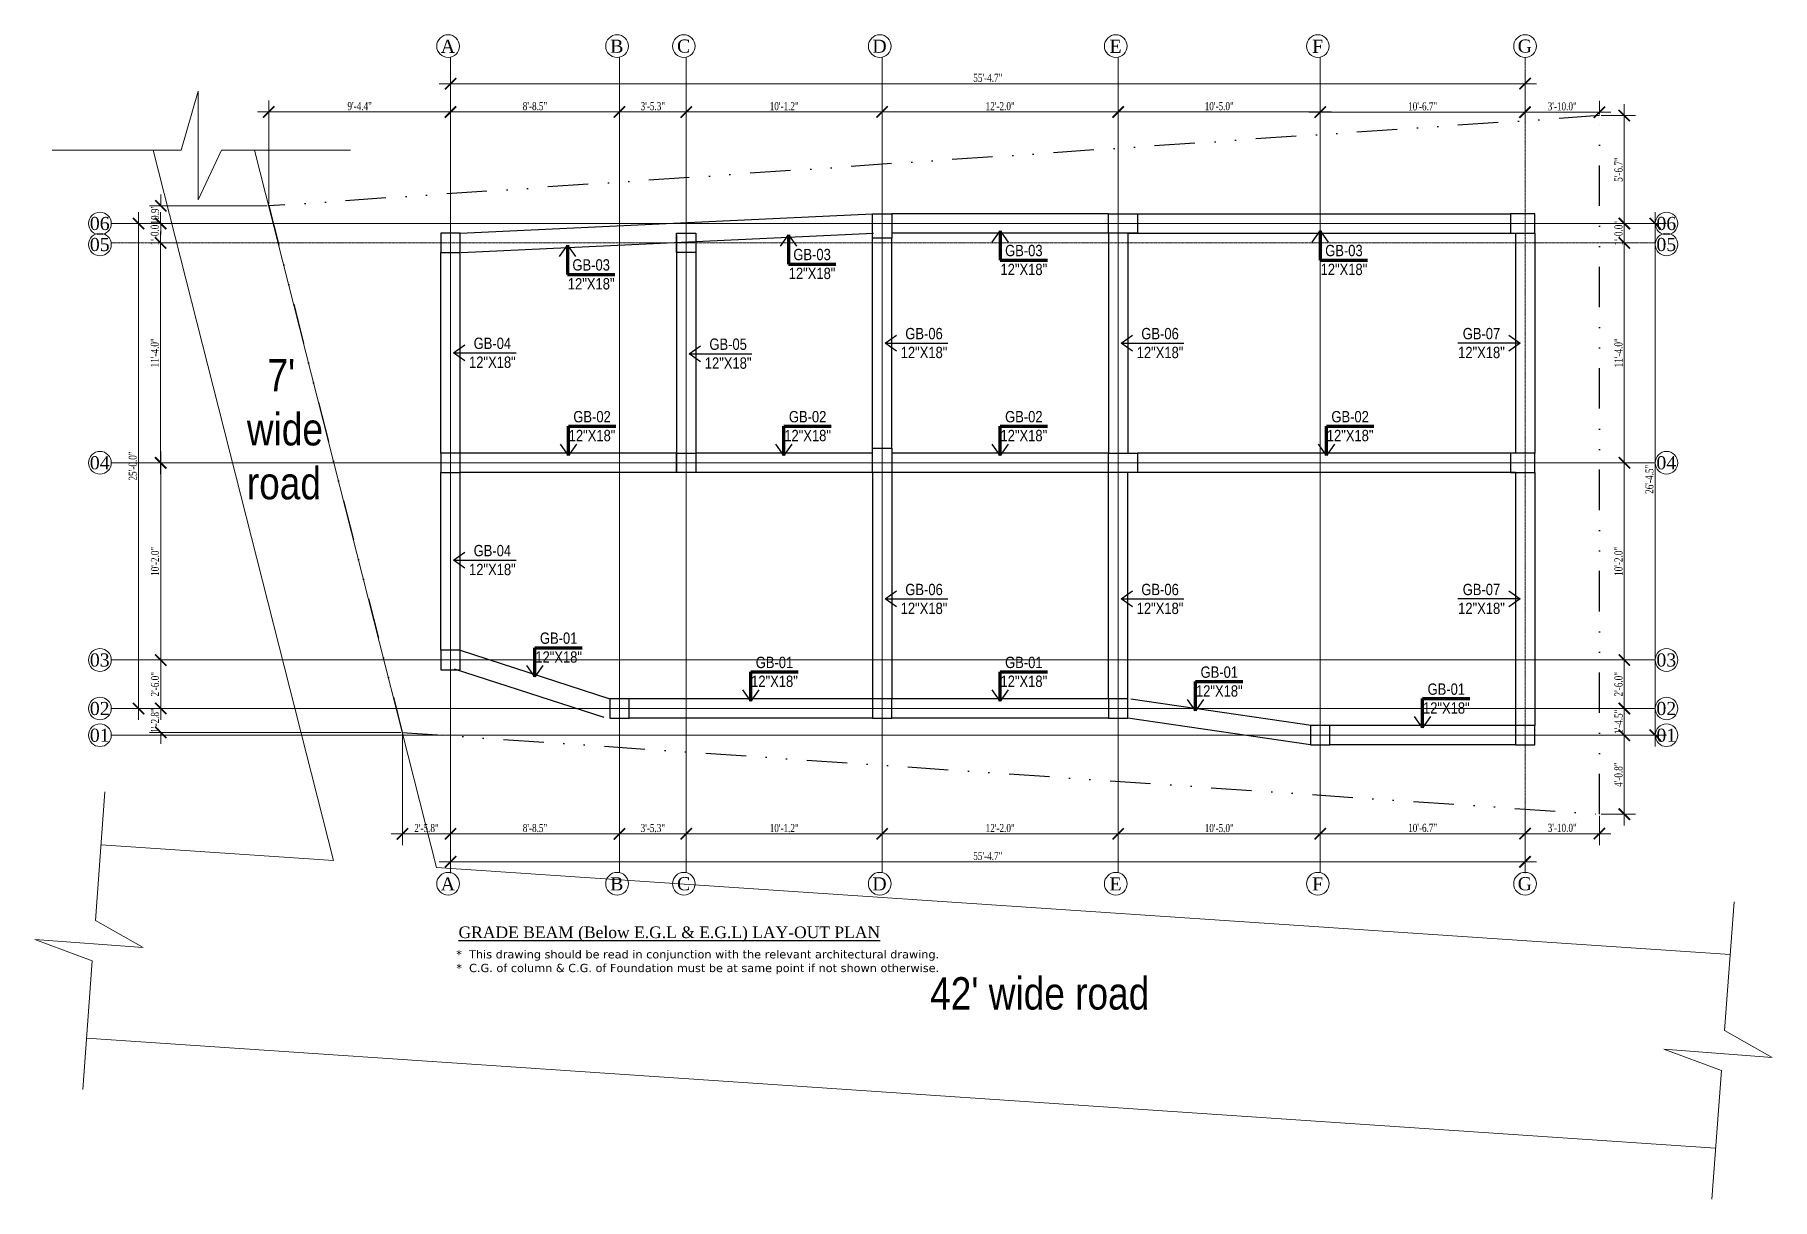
# Model space of a CAD drawing. Header units: inches. Extents: x -79350 to 491628, y -93215 to 155882.
# Drawn here: x 18772 to 19847, y -5206 to -4486 of the extents above; entities that cross this region are included whole.
import ezdxf

# ---------------------------------------------------------------- set-up
doc = ezdxf.new("R2010")
doc.units = ezdxf.units.IN
doc.header["$MEASUREMENT"] = 0
doc.linetypes.add('CENTER2', pattern=[1.125, 0.75, -0.125, 0.125, -0.125])
doc.linetypes.add('DIVIDE2', pattern=[0.625, 0.25, -0.125, 0, -0.125, 0, -0.125])
doc.layers.get('0').update_dxf_attribs({"lineweight": 30})
for name, color, linetype, lineweight in [('Border line', 6, 'Continuous', 25), ('Column', 1, 'Continuous', 30), ('Dim', 7, 'Continuous', 9), ('Grid Line', 243, 'CENTER2', 9), ('LINE', 7, 'Continuous', 20), ('road', 6, 'Continuous', 15), ('TEXT', 250, 'Continuous', 0), ('Text_GB.Layout', 8, 'Continuous', 9)]:
    doc.layers.add(name, color=color, linetype=linetype, lineweight=lineweight)
doc.layers.add('GRID DIM', color=7, linetype='Continuous')
doc.layers.add('Property Line', color=1, linetype='DIVIDE2', lineweight=30, true_color=0xff0000)
doc.styles.add('ARIAL', font='ARIALN.TTF')
doc.styles.add('ARN', font='ARIALN.TTF')
doc.styles.add('ISOPC3', font='romantic.ttf')
doc.styles.get("Standard").update_dxf_attribs({"font": 'times.ttf', "height": 12})
doc.styles.add('Text', font='times.ttf', dxfattribs={"width": 0.75, "height": 5})
doc.dimstyles.new('Grid Dimension', dxfattribs={"dimscale": 0, "dimtxt": 5, "dimasz": 7, "dimexe": 7, "dimexo": 1, "dimgap": 1, "dimtad": 1, "dimdec": 0, "dimlfac": -1, "dimzin": 3, "dimdsep": 46, "dimlunit": 3, "dimtxsty": 'Text', "dimblk": 'ARCHTICK', "dimcen": 0.9000000000000044, "dimdle": 7, "dimclrt": 5, "dimadec": 0, "dimazin": 0, "dimtfac": 0.75, "dimtdec": 0, "dimtix": 1, "dimtofl": 0, "dimtmove": 0, "dimatfit": 0, "dimldrblk": 'ARCHTICK', "dimfxl": 1, "dimtolj": 1, "dimtzin": 0, "dimlwd": -1, "dimlwe": -1, "dimarcsym": 0})
doc.dimstyles.get("Standard").update_dxf_attribs({"dimtxt": 0.1805, "dimasz": 0.18, "dimexe": 0.18, "dimexo": 0.0625, "dimgap": 0.09, "dimtad": 0, "dimdec": 0, "dimzin": 0, "dimdsep": 46, "dimlunit": 3, "dimtxsty": 'Standard', "dimblk": 'OPEN90', "dimcen": 0.09, "dimadec": 0, "dimazin": 0, "dimtfac": 1, "dimtdec": 0, "dimtofl": 0, "dimtmove": 0, "dimatfit": 3, "dimldrblk": 'OPEN90', "dimfxl": 1, "dimtolj": 1, "dimtzin": 0, "dimarcsym": 0})

msp = doc.modelspace()

# ---------------------------------------------------------------- texts
at = {"layer": 'GRID DIM', "color": 18, "ltscale": 0.2, "true_color": 0x000000, "insert": (19034.31386724254, -5037.309556533583), "char_height": 7.170079150079999, "width": 287.9622343342041, "attachment_point": 1, "style": 'ISOPC3'}
msp.add_mtext('{\\LGRADE BEAM (Below E.G.L & E.G.L) LAY-OUT PLAN}', dxfattribs=at)
at = {"layer": 'LINE', "linetype": 'Continuous', "ltscale": 100, "char_height": 20, "attachment_point": 1, "style": 'ARIAL'}
for s, width, insert in [("  7' \\Pwide \\Proad", 47.47461486398242, (18903.3900818734, -4686.435493797995)), ("42' wide road", 252.5, (19326.05017034826, -5068.679314495064))]:
    msp.add_mtext_dynamic_manual_height_columns(s, width=width, gutter_width=35, heights=[0], dxfattribs=dict(at, insert=insert))
at = {"layer": 'TEXT', "char_height": 8.1, "attachment_point": 8}
for s, heights, insert in [('A', [0], (19027.73800829542, -4496.993390820688)), ('B', [9.11706592009704], (19132.23800829845, -4496.993390820688)), ('C', [0], (19173.56202394119, -4496.993390820688)), ('D', [0], (19294.73800829542, -4496.993390820688)), ('E', [0], (19440.73800832895, -4496.993390820688)), ('\\pxt11;\\PF', [0], (19565.73800829542, -4496.993390820688)), ('G', [0], (19693.91399249132, -4496.993390820688)), ('06', [0], (18812.38483924768, -4606.691940241726)), ('06', [0], (19781.42851167708, -4606.691940241726)), ('05', [0], (18812.38483924768, -4619.70645920164)), ('05', [0], (19781.42851167708, -4619.70645920164)), ('04', [0], (18812.38483924768, -4754.691940241959)), ('04', [0], (19781.42851167708, -4754.691940241959)), ('03', [0], (18812.38483924768, -4876.664644553792)), ('03', [0], (19781.42851167708, -4876.664644553792)), ('02', [0], (18812.38483924768, -4906.664644553559)), ('02', [0], (19781.42851167708, -4906.664644553559)), ('01', [0], (18812.38483924768, -4923.187245442299)), ('01', [0], (19781.42851167708, -4923.187245442299)), ('A', [0], (19027.73800829542, -5015.022428740514)), ('B', [9.11706592009704], (19132.23800829845, -5015.022428740514)), ('C', [0], (19173.56202394119, -5015.022428740514)), ('D', [0], (19294.73800829542, -5015.022428740514)), ('E', [0], (19440.73800832895, -5015.022428740514)), ('\\pxt11;\\PF', [0], (19565.73800829542, -5015.022428740514)), ('G', [0], (19693.91399249132, -5015.022428740514))]:
    msp.add_mtext_dynamic_manual_height_columns(s, width=172.4608068069392, gutter_width=1, heights=heights, dxfattribs=dict(at, insert=insert))
at = {"layer": 'TEXT', "color": 18, "lineweight": 0, "true_color": 0x000000, "insert": (19032.93121023057, -5051.965787500842), "char_height": 5.07880606464, "width": 332.1241865984791, "attachment_point": 1}
msp.add_mtext('{\\fVerdana|b0|i0|c0|p34;*  This drawing should be read in conjunction with the relevant architectural drawing.\\P*  C.G. of column & C.G. of Foundation must be at same point if not shown otherwise.}', dxfattribs=at)
at = {"layer": 'Text_GB.Layout', "color": 18, "true_color": 0x000000, "char_height": 7, "attachment_point": 5, "style": 'ARN'}
for s, insert in [('GB-03\\P12"X18"', (19253.01555594779, -4627.603309582919)), ('GB-03\\P12"X18"', (19384.01000253507, -4625.143232247327)), ('GB-03\\P12"X18"', (19582.0100025353, -4625.143232247327)), ('GB-03\\P12"X18"', (19116.37748933281, -4634.033336247085)), ('GB-04\\P12"X18"', (19055.27461707802, -4682.522621900076)), ('GB-05\\P12"X18"', (19201.09863272379, -4683.068402982084)), ('GB-06\\P12"X18"', (19322.27461707848, -4676.522621900076)), ('GB-06\\P12"X18"', (19468.27461707848, -4676.522621900076)), ('GB-02\\P12"X18"', (19116.92201035866, -4727.902011555154)), ('GB-02\\P12"X18"', (19250.2600025353, -4727.902011555154)), ('GB-02\\P12"X18"', (19384.0100025353, -4727.902011555387)), ('GB-02\\P12"X18"', (19585.84799474617, -4727.902011555387)), ('GB-04\\P12"X18"', (19055.27461707802, -4810.729263926856)), ('GB-06\\P12"X18"', (19322.27461707848, -4834.77027450013)), ('GB-06\\P12"X18"', (19468.27461707848, -4834.77027450013)), ('GB-01\\P12"X18"', (19096.2600025367, -4864.87471584836)), ('GB-01\\P12"X18"', (19229.76000253693, -4879.87471584836)), ('GB-01\\P12"X18"', (19384.0100025353, -4879.87471584836)), ('GB-01\\P12"X18"', (19504.9173709075, -4885.874715849524)), ('GB-01\\P12"X18"', (19645.34799474641, -4896.3973167371))]:
    msp.add_mtext(s, dxfattribs=dict(at, insert=insert))
at = {"layer": 'Text_GB.Layout', "color": 18, "true_color": 0x000000, "char_height": 7, "attachment_point": 5, "rotation": 359.9999999977766, "style": 'ARN'}
for insert in [(19667.09115386708, -4676.522622032557), (19667.09115386708, -4834.77027463261)]:
    msp.add_mtext('GB-07\\P12"X18"', dxfattribs=dict(at, insert=insert))

# ---------------------------------------------------------------- blocks, each defined once
blk = doc.blocks.new('_ArchTick')
at = {"color": 0, "linetype": 'ByBlock', "const_width": 0.15}
blk.add_lwpolyline([(-0.5, -0.5), (0.5, 0.5)], dxfattribs=at)
blk = doc.blocks.new('*D164')
at = {"layer": 'Defpoints', "color": 0, "lineweight": 40, "ltscale": 100, "transparency": 16777216}
for p in [(19694.05017001391, -4533.66163438349), (19694.05017001391, -4538.957836974645), (19740.05017034826, -4535.838591438951)]:
    blk.add_point(p, dxfattribs=at)
at = {"layer": 'Dim', "color": 0, "ltscale": 100, "transparency": 16777216}
for p, q in [((19747.05017034826, -4533.66163438349), (19687.05017001391, -4533.66163438349)), ((19694.05017001391, -4537.957836974645), (19694.05017001391, -4526.66163438349)), ((19740.05017034826, -4534.838591438951), (19740.05017034826, -4526.66163438349))]:
    blk.add_line(p, q, dxfattribs=at)
at = {"layer": 'Dim', "color": 0, "ltscale": 100, "transparency": 16777216, "xscale": 7, "yscale": 7, "zscale": 7, "rotation": 180}
blk.add_blockref('_ArchTick', (19694.05017001391, -4533.66163438349), dxfattribs=at)
at = {"layer": 'Dim', "color": 0, "ltscale": 100, "transparency": 16777216, "xscale": 7, "yscale": 7, "zscale": 7}
blk.add_blockref('_ArchTick', (19740.05017034826, -4533.66163438349), dxfattribs=at)
at = {"layer": 'Dim', "color": 5, "lineweight": 5, "ltscale": 100, "transparency": 16777216, "insert": (19717.05017018109, -4530.111165746143), "char_height": 5, "attachment_point": 5, "style": 'Text'}
blk.add_mtext('\\A1;3\'-10.0"', dxfattribs=at)
blk = doc.blocks.new('*D165')
at = {"layer": 'Defpoints', "color": 0, "lineweight": 40, "ltscale": 100, "transparency": 16777216}
for p in [(19567.37418592628, -4533.661634383552), (19694.05017001391, -4538.957836974707), (19567.37418592628, -4547.547695561374)]:
    blk.add_point(p, dxfattribs=at)
at = {"layer": 'Dim', "color": 0, "ltscale": 100, "transparency": 16777216}
for p, q in [((19701.05017001391, -4533.661634383552), (19560.37418592628, -4533.661634383552)), ((19567.37418592628, -4546.547695561374), (19567.37418592628, -4526.661634383552)), ((19694.05017001391, -4537.957836974707), (19694.05017001391, -4526.661634383552))]:
    blk.add_line(p, q, dxfattribs=at)
at = {"layer": 'Dim', "color": 0, "ltscale": 100, "transparency": 16777216, "xscale": 7, "yscale": 7, "zscale": 7, "rotation": 180}
blk.add_blockref('_ArchTick', (19567.37418592628, -4533.661634383552), dxfattribs=at)
at = {"layer": 'Dim', "color": 0, "ltscale": 100, "transparency": 16777216, "xscale": 7, "yscale": 7, "zscale": 7}
blk.add_blockref('_ArchTick', (19694.05017001391, -4533.661634383552), dxfattribs=at)
at = {"layer": 'Dim', "color": 5, "lineweight": 5, "ltscale": 100, "transparency": 16777216, "insert": (19630.7121779701, -4530.111165746205), "char_height": 5, "attachment_point": 5, "style": 'Text'}
blk.add_mtext('\\A1;10\'-6.7"', dxfattribs=at)
blk = doc.blocks.new('*D166')
at = {"layer": 'Defpoints', "color": 0, "lineweight": 40, "ltscale": 100, "transparency": 16777216}
for p in [(19442.37418592628, -4533.559919848509), (19442.37418592628, -4556.023906194541), (19567.37418592628, -4547.547695561248)]:
    blk.add_point(p, dxfattribs=at)
at = {"layer": 'Dim', "color": 0, "ltscale": 100, "transparency": 16777216}
for p, q in [((19574.37418592628, -4533.559919848509), (19435.37418592628, -4533.559919848509)), ((19442.37418592628, -4555.023906194541), (19442.37418592628, -4526.559919848509)), ((19567.37418592628, -4546.547695561248), (19567.37418592628, -4526.559919848509))]:
    blk.add_line(p, q, dxfattribs=at)
at = {"layer": 'Dim', "color": 0, "ltscale": 100, "transparency": 16777216, "xscale": 7, "yscale": 7, "zscale": 7, "rotation": 180}
blk.add_blockref('_ArchTick', (19442.37418592628, -4533.559919848509), dxfattribs=at)
at = {"layer": 'Dim', "color": 0, "ltscale": 100, "transparency": 16777216, "xscale": 7, "yscale": 7, "zscale": 7}
blk.add_blockref('_ArchTick', (19567.37418592628, -4533.559919848509), dxfattribs=at)
at = {"layer": 'Dim', "color": 5, "lineweight": 5, "ltscale": 100, "transparency": 16777216, "insert": (19504.87418592628, -4530.009451211162), "char_height": 5, "attachment_point": 5, "style": 'Text'}
blk.add_mtext('\\A1;10\'-5.0"', dxfattribs=at)
blk = doc.blocks.new('*D167')
at = {"layer": 'Defpoints', "color": 0, "lineweight": 40, "ltscale": 100, "transparency": 16777216}
for p in [(19296.37418592628, -4533.559919850926), (19442.37418592628, -4556.02390619463), (19296.37418592628, -4565.92412021456)]:
    blk.add_point(p, dxfattribs=at)
at = {"layer": 'Dim', "color": 0, "ltscale": 100, "transparency": 16777216}
for p, q in [((19449.37418592628, -4533.559919850926), (19289.37418592628, -4533.559919850926)), ((19296.37418592628, -4564.92412021456), (19296.37418592628, -4526.559919850926)), ((19442.37418592628, -4555.02390619463), (19442.37418592628, -4526.559919850926))]:
    blk.add_line(p, q, dxfattribs=at)
at = {"layer": 'Dim', "color": 0, "ltscale": 100, "transparency": 16777216, "xscale": 7, "yscale": 7, "zscale": 7, "rotation": 180}
blk.add_blockref('_ArchTick', (19296.37418592628, -4533.559919850926), dxfattribs=at)
at = {"layer": 'Dim', "color": 0, "ltscale": 100, "transparency": 16777216, "xscale": 7, "yscale": 7, "zscale": 7}
blk.add_blockref('_ArchTick', (19442.37418592628, -4533.559919850926), dxfattribs=at)
at = {"layer": 'Dim', "color": 5, "lineweight": 5, "ltscale": 100, "transparency": 16777216, "insert": (19369.37418592628, -4530.009451213579), "char_height": 5, "attachment_point": 5, "style": 'Text'}
blk.add_mtext('\\A1;12\'-2.0"', dxfattribs=at)
blk = doc.blocks.new('*D168')
at = {"layer": 'Defpoints', "color": 0, "lineweight": 40, "ltscale": 100, "transparency": 16777216}
for p in [(19175.19820157182, -4533.559919848458), (19296.37418592628, -4565.92412021442), (19175.19820157182, -4574.141025551015)]:
    blk.add_point(p, dxfattribs=at)
at = {"layer": 'Dim', "color": 0, "ltscale": 100, "transparency": 16777216}
for p, q in [((19303.37418592628, -4533.559919848458), (19168.19820157182, -4533.559919848458)), ((19175.19820157182, -4573.141025551015), (19175.19820157182, -4526.559919848458)), ((19296.37418592628, -4564.92412021442), (19296.37418592628, -4526.559919848458))]:
    blk.add_line(p, q, dxfattribs=at)
at = {"layer": 'Dim', "color": 0, "ltscale": 100, "transparency": 16777216, "xscale": 7, "yscale": 7, "zscale": 7, "rotation": 180}
blk.add_blockref('_ArchTick', (19175.19820157182, -4533.559919848458), dxfattribs=at)
at = {"layer": 'Dim', "color": 0, "ltscale": 100, "transparency": 16777216, "xscale": 7, "yscale": 7, "zscale": 7}
blk.add_blockref('_ArchTick', (19296.37418592628, -4533.559919848458), dxfattribs=at)
at = {"layer": 'Dim', "color": 5, "lineweight": 5, "ltscale": 100, "transparency": 16777216, "insert": (19235.78619374905, -4530.009451211111), "char_height": 5, "attachment_point": 5, "style": 'Text'}
blk.add_mtext('\\A1;10\'-1.2"', dxfattribs=at)
blk = doc.blocks.new('*D169')
at = {"layer": 'Defpoints', "color": 0, "lineweight": 40, "ltscale": 100, "transparency": 16777216}
for p in [(19133.87418592931, -4533.559919848629), (19133.87418592931, -4576.943194037593), (19175.19820157182, -4574.141025551186)]:
    blk.add_point(p, dxfattribs=at)
at = {"layer": 'Dim', "color": 0, "ltscale": 100, "transparency": 16777216}
for p, q in [((19182.19820157182, -4533.559919848629), (19126.87418592931, -4533.559919848629)), ((19133.87418592931, -4575.943194037593), (19133.87418592931, -4526.559919848629)), ((19175.19820157182, -4573.141025551186), (19175.19820157182, -4526.559919848629))]:
    blk.add_line(p, q, dxfattribs=at)
at = {"layer": 'Dim', "color": 0, "ltscale": 100, "transparency": 16777216, "xscale": 7, "yscale": 7, "zscale": 7, "rotation": 180}
blk.add_blockref('_ArchTick', (19133.87418592931, -4533.559919848629), dxfattribs=at)
at = {"layer": 'Dim', "color": 0, "ltscale": 100, "transparency": 16777216, "xscale": 7, "yscale": 7, "zscale": 7}
blk.add_blockref('_ArchTick', (19175.19820157182, -4533.559919848629), dxfattribs=at)
at = {"layer": 'Dim', "color": 5, "lineweight": 5, "ltscale": 100, "transparency": 16777216, "insert": (19154.53619375057, -4530.009451211282), "char_height": 5, "attachment_point": 5, "style": 'Text'}
blk.add_mtext('\\A1;3\'-5.3"', dxfattribs=at)
blk = doc.blocks.new('*D170')
at = {"layer": 'Defpoints', "color": 0, "lineweight": 40, "ltscale": 100, "transparency": 16777216}
for p in [(19029.37418592628, -4533.559919848647), (19133.87418592931, -4576.943194037611), (19029.37418592628, -4584.029306127299)]:
    blk.add_point(p, dxfattribs=at)
at = {"layer": 'Dim', "color": 0, "ltscale": 100, "transparency": 16777216}
for p, q in [((19140.87418592931, -4533.559919848647), (19022.37418592628, -4533.559919848647)), ((19029.37418592628, -4583.029306127299), (19029.37418592628, -4526.559919848647)), ((19133.87418592931, -4575.943194037611), (19133.87418592931, -4526.559919848647))]:
    blk.add_line(p, q, dxfattribs=at)
at = {"layer": 'Dim', "color": 0, "ltscale": 100, "transparency": 16777216, "xscale": 7, "yscale": 7, "zscale": 7, "rotation": 180}
blk.add_blockref('_ArchTick', (19029.37418592628, -4533.559919848647), dxfattribs=at)
at = {"layer": 'Dim', "color": 0, "ltscale": 100, "transparency": 16777216, "xscale": 7, "yscale": 7, "zscale": 7}
blk.add_blockref('_ArchTick', (19133.87418592931, -4533.559919848647), dxfattribs=at)
at = {"layer": 'Dim', "color": 5, "lineweight": 5, "ltscale": 100, "transparency": 16777216, "insert": (19081.62418592779, -4530.0094512113), "char_height": 5, "attachment_point": 5, "style": 'Text'}
blk.add_mtext('\\A1;8\'-8.5"', dxfattribs=at)
blk = doc.blocks.new('*D171')
at = {"layer": 'Defpoints', "color": 0, "lineweight": 40, "ltscale": 100, "transparency": 16777216}
for p in [(18916.94039251911, -4533.559919848439), (19029.37418592628, -4584.029306127323), (18916.94039251911, -4591.653406467388)]:
    blk.add_point(p, dxfattribs=at)
at = {"layer": 'Dim', "color": 0, "ltscale": 100, "transparency": 16777216}
for p, q in [((19036.37418592628, -4533.559919848439), (18909.94039251911, -4533.559919848439)), ((18916.94039251911, -4590.653406467388), (18916.94039251911, -4526.559919848439)), ((19029.37418592628, -4583.029306127323), (19029.37418592628, -4526.559919848439))]:
    blk.add_line(p, q, dxfattribs=at)
at = {"layer": 'Dim', "color": 0, "ltscale": 100, "transparency": 16777216, "xscale": 7, "yscale": 7, "zscale": 7, "rotation": 180}
blk.add_blockref('_ArchTick', (18916.94039251911, -4533.559919848439), dxfattribs=at)
at = {"layer": 'Dim', "color": 0, "ltscale": 100, "transparency": 16777216, "xscale": 7, "yscale": 7, "zscale": 7}
blk.add_blockref('_ArchTick', (19029.37418592628, -4533.559919848439), dxfattribs=at)
at = {"layer": 'Dim', "color": 5, "lineweight": 5, "ltscale": 100, "transparency": 16777216, "insert": (18973.1572892227, -4530.009451211092), "char_height": 5, "attachment_point": 5, "style": 'Text'}
blk.add_mtext('\\A1;9\'-4.4"', dxfattribs=at)
blk = doc.blocks.new('*D131')
at = {"layer": 'Defpoints', "color": 0, "lineweight": 40, "ltscale": 100, "transparency": 16777216}
for p in [(19029.37418592628, -4516.071224039653), (19694.05017001391, -4538.957836974645), (19029.37418592628, -4584.029306127224)]:
    blk.add_point(p, dxfattribs=at)
at = {"layer": 'Dim', "color": 0, "ltscale": 100, "transparency": 16777216}
for p, q in [((19029.37418592628, -4583.029306127224), (19029.37418592628, -4509.071224039653)), ((19694.05017001391, -4537.957836974645), (19694.05017001391, -4509.071224039653)), ((19701.05017001391, -4516.071224039653), (19022.37418592628, -4516.071224039653))]:
    blk.add_line(p, q, dxfattribs=at)
at = {"layer": 'Dim', "color": 0, "ltscale": 100, "transparency": 16777216, "xscale": 7, "yscale": 7, "zscale": 7, "rotation": 180}
blk.add_blockref('_ArchTick', (19029.37418592628, -4516.071224039653), dxfattribs=at)
at = {"layer": 'Dim', "color": 0, "ltscale": 100, "transparency": 16777216, "xscale": 7, "yscale": 7, "zscale": 7}
blk.add_blockref('_ArchTick', (19694.05017001391, -4516.071224039653), dxfattribs=at)
at = {"layer": 'Dim', "color": 5, "lineweight": 5, "ltscale": 100, "transparency": 16777216, "insert": (19361.7121779701, -4512.520755402306), "char_height": 5, "attachment_point": 5, "style": 'Text'}
blk.add_mtext('\\A1;55\'-4.7"', dxfattribs=at)
blk = doc.blocks.new('*D172')
at = {"layer": 'Defpoints', "color": 0, "lineweight": 40, "ltscale": 100, "transparency": 16777216}
for p in [(19694.05017001391, -4964.701663338579), (19740.05017034826, -4967.838591438951), (19694.05017001391, -4979.914065058809)]:
    blk.add_point(p, dxfattribs=at)
at = {"layer": 'Dim', "color": 0, "ltscale": 100, "transparency": 16777216}
for p, q in [((19694.05017001391, -4965.701663338579), (19694.05017001391, -4986.914065058809)), ((19740.05017034826, -4968.838591438951), (19740.05017034826, -4986.914065058809)), ((19747.05017034826, -4979.914065058809), (19687.05017001391, -4979.914065058809))]:
    blk.add_line(p, q, dxfattribs=at)
at = {"layer": 'Dim', "color": 0, "ltscale": 100, "transparency": 16777216, "xscale": 7, "yscale": 7, "zscale": 7, "rotation": 180}
blk.add_blockref('_ArchTick', (19694.05017001391, -4979.914065058809), dxfattribs=at)
at = {"layer": 'Dim', "color": 0, "ltscale": 100, "transparency": 16777216, "xscale": 7, "yscale": 7, "zscale": 7}
blk.add_blockref('_ArchTick', (19740.05017034826, -4979.914065058809), dxfattribs=at)
at = {"layer": 'Dim', "color": 5, "lineweight": 5, "ltscale": 100, "transparency": 16777216, "insert": (19717.05017018109, -4976.363596421462), "char_height": 5, "attachment_point": 5, "style": 'Text'}
blk.add_mtext('\\A1;3\'-10.0"', dxfattribs=at)
blk = doc.blocks.new('*D173')
at = {"layer": 'Defpoints', "color": 0, "lineweight": 40, "ltscale": 100, "transparency": 16777216}
for p in [(19567.37418592628, -4956.063110050171), (19694.05017001391, -4964.701663338471), (19567.37418592628, -4979.914065058701)]:
    blk.add_point(p, dxfattribs=at)
at = {"layer": 'Dim', "color": 0, "ltscale": 100, "transparency": 16777216}
for p, q in [((19567.37418592628, -4957.063110050171), (19567.37418592628, -4986.914065058701)), ((19694.05017001391, -4965.701663338471), (19694.05017001391, -4986.914065058701)), ((19701.05017001391, -4979.914065058701), (19560.37418592628, -4979.914065058701))]:
    blk.add_line(p, q, dxfattribs=at)
at = {"layer": 'Dim', "color": 0, "ltscale": 100, "transparency": 16777216, "xscale": 7, "yscale": 7, "zscale": 7, "rotation": 180}
blk.add_blockref('_ArchTick', (19567.37418592628, -4979.914065058701), dxfattribs=at)
at = {"layer": 'Dim', "color": 0, "ltscale": 100, "transparency": 16777216, "xscale": 7, "yscale": 7, "zscale": 7}
blk.add_blockref('_ArchTick', (19694.05017001391, -4979.914065058701), dxfattribs=at)
at = {"layer": 'Dim', "color": 5, "lineweight": 5, "ltscale": 100, "transparency": 16777216, "insert": (19630.7121779701, -4976.363596421354), "char_height": 5, "attachment_point": 5, "style": 'Text'}
blk.add_mtext('\\A1;10\'-6.7"', dxfattribs=at)
blk = doc.blocks.new('*D174')
at = {"layer": 'Defpoints', "color": 0, "lineweight": 40, "ltscale": 100, "transparency": 16777216}
for p in [(19442.37418592628, -4947.538848969722), (19567.37418592628, -4956.063110050382), (19442.37418592628, -4980.01635619915)]:
    blk.add_point(p, dxfattribs=at)
at = {"layer": 'Dim', "color": 0, "ltscale": 100, "transparency": 16777216}
for p, q in [((19442.37418592628, -4948.538848969722), (19442.37418592628, -4987.01635619915)), ((19567.37418592628, -4957.063110050382), (19567.37418592628, -4987.01635619915)), ((19574.37418592628, -4980.01635619915), (19435.37418592628, -4980.01635619915))]:
    blk.add_line(p, q, dxfattribs=at)
at = {"layer": 'Dim', "color": 0, "ltscale": 100, "transparency": 16777216, "xscale": 7, "yscale": 7, "zscale": 7, "rotation": 180}
blk.add_blockref('_ArchTick', (19442.37418592628, -4980.01635619915), dxfattribs=at)
at = {"layer": 'Dim', "color": 0, "ltscale": 100, "transparency": 16777216, "xscale": 7, "yscale": 7, "zscale": 7}
blk.add_blockref('_ArchTick', (19567.37418592628, -4980.01635619915), dxfattribs=at)
at = {"layer": 'Dim', "color": 5, "lineweight": 5, "ltscale": 100, "transparency": 16777216, "insert": (19504.87418592628, -4976.465887561803), "char_height": 5, "attachment_point": 5, "style": 'Text'}
blk.add_mtext('\\A1;10\'-5.0"', dxfattribs=at)
blk = doc.blocks.new('*D175')
at = {"layer": 'Defpoints', "color": 0, "lineweight": 40, "ltscale": 100, "transparency": 16777216}
for p in [(19296.37418592628, -4937.582512027696), (19442.37418592628, -4947.538848969732), (19296.37418592628, -4980.016356196832)]:
    blk.add_point(p, dxfattribs=at)
at = {"layer": 'Dim', "color": 0, "ltscale": 100, "transparency": 16777216}
for p, q in [((19296.37418592628, -4938.582512027696), (19296.37418592628, -4987.016356196832)), ((19442.37418592628, -4948.538848969732), (19442.37418592628, -4987.016356196832)), ((19449.37418592628, -4980.016356196832), (19289.37418592628, -4980.016356196832))]:
    blk.add_line(p, q, dxfattribs=at)
at = {"layer": 'Dim', "color": 0, "ltscale": 100, "transparency": 16777216, "xscale": 7, "yscale": 7, "zscale": 7, "rotation": 180}
blk.add_blockref('_ArchTick', (19296.37418592628, -4980.016356196832), dxfattribs=at)
at = {"layer": 'Dim', "color": 0, "ltscale": 100, "transparency": 16777216, "xscale": 7, "yscale": 7, "zscale": 7}
blk.add_blockref('_ArchTick', (19442.37418592628, -4980.016356196832), dxfattribs=at)
at = {"layer": 'Dim', "color": 5, "lineweight": 5, "ltscale": 100, "transparency": 16777216, "insert": (19369.37418592628, -4976.465887559485), "char_height": 5, "attachment_point": 5, "style": 'Text'}
blk.add_mtext('\\A1;12\'-2.0"', dxfattribs=at)
blk = doc.blocks.new('*D176')
at = {"layer": 'Defpoints', "color": 0, "lineweight": 40, "ltscale": 100, "transparency": 16777216}
for p in [(19175.19820157182, -4929.319026208664), (19296.37418592628, -4937.582512027532), (19175.19820157182, -4980.016356199229)]:
    blk.add_point(p, dxfattribs=at)
at = {"layer": 'Dim', "color": 0, "ltscale": 100, "transparency": 16777216}
for p, q in [((19175.19820157182, -4930.319026208664), (19175.19820157182, -4987.016356199229)), ((19296.37418592628, -4938.582512027532), (19296.37418592628, -4987.016356199229)), ((19303.37418592628, -4980.016356199229), (19168.19820157182, -4980.016356199229))]:
    blk.add_line(p, q, dxfattribs=at)
at = {"layer": 'Dim', "color": 0, "ltscale": 100, "transparency": 16777216, "xscale": 7, "yscale": 7, "zscale": 7, "rotation": 180}
blk.add_blockref('_ArchTick', (19175.19820157182, -4980.016356199229), dxfattribs=at)
at = {"layer": 'Dim', "color": 0, "ltscale": 100, "transparency": 16777216, "xscale": 7, "yscale": 7, "zscale": 7}
blk.add_blockref('_ArchTick', (19296.37418592628, -4980.016356199229), dxfattribs=at)
at = {"layer": 'Dim', "color": 5, "lineweight": 5, "ltscale": 100, "transparency": 16777216, "insert": (19235.78619374905, -4976.465887561882), "char_height": 5, "attachment_point": 5, "style": 'Text'}
blk.add_mtext('\\A1;10\'-1.2"', dxfattribs=at)
blk = doc.blocks.new('*D177')
at = {"layer": 'Defpoints', "color": 0, "lineweight": 40, "ltscale": 100, "transparency": 16777216}
for p in [(19133.87418592931, -4926.500972623085), (19175.19820157182, -4929.319026208795), (19133.87418592931, -4980.016356199128)]:
    blk.add_point(p, dxfattribs=at)
at = {"layer": 'Dim', "color": 0, "ltscale": 100, "transparency": 16777216}
for p, q in [((19133.87418592931, -4927.500972623085), (19133.87418592931, -4987.016356199128)), ((19175.19820157182, -4930.319026208795), (19175.19820157182, -4987.016356199128)), ((19182.19820157182, -4980.016356199128), (19126.87418592931, -4980.016356199128))]:
    blk.add_line(p, q, dxfattribs=at)
at = {"layer": 'Dim', "color": 0, "ltscale": 100, "transparency": 16777216, "xscale": 7, "yscale": 7, "zscale": 7, "rotation": 180}
blk.add_blockref('_ArchTick', (19133.87418592931, -4980.016356199128), dxfattribs=at)
at = {"layer": 'Dim', "color": 0, "ltscale": 100, "transparency": 16777216, "xscale": 7, "yscale": 7, "zscale": 7}
blk.add_blockref('_ArchTick', (19175.19820157182, -4980.016356199128), dxfattribs=at)
at = {"layer": 'Dim', "color": 5, "lineweight": 5, "ltscale": 100, "transparency": 16777216, "insert": (19154.53619375057, -4976.465887561781), "char_height": 5, "attachment_point": 5, "style": 'Text'}
blk.add_mtext('\\A1;3\'-5.3"', dxfattribs=at)
blk = doc.blocks.new('*D178')
at = {"layer": 'Defpoints', "color": 0, "lineweight": 40, "ltscale": 100, "transparency": 16777216}
for p in [(19029.37418592628, -4919.374690359114), (19133.87418592931, -4926.500972622894), (19029.37418592628, -4980.016356199169)]:
    blk.add_point(p, dxfattribs=at)
at = {"layer": 'Dim', "color": 0, "ltscale": 100, "transparency": 16777216}
for p, q in [((19029.37418592628, -4920.374690359114), (19029.37418592628, -4987.016356199169)), ((19133.87418592931, -4927.500972622894), (19133.87418592931, -4987.016356199169)), ((19140.87418592931, -4980.016356199169), (19022.37418592628, -4980.016356199169))]:
    blk.add_line(p, q, dxfattribs=at)
at = {"layer": 'Dim', "color": 0, "ltscale": 100, "transparency": 16777216, "xscale": 7, "yscale": 7, "zscale": 7, "rotation": 180}
blk.add_blockref('_ArchTick', (19029.37418592628, -4980.016356199169), dxfattribs=at)
at = {"layer": 'Dim', "color": 0, "ltscale": 100, "transparency": 16777216, "xscale": 7, "yscale": 7, "zscale": 7}
blk.add_blockref('_ArchTick', (19133.87418592931, -4980.016356199169), dxfattribs=at)
at = {"layer": 'Dim', "color": 5, "lineweight": 5, "ltscale": 100, "transparency": 16777216, "insert": (19081.62418592779, -4976.465887561822), "char_height": 5, "attachment_point": 5, "style": 'Text'}
blk.add_mtext('\\A1;8\'-8.5"', dxfattribs=at)
blk = doc.blocks.new('*D179')
at = {"layer": 'Defpoints', "color": 0, "lineweight": 40, "ltscale": 100, "transparency": 16777216}
for p in [(18999.61004258995, -4917.34495173026), (19029.37418592628, -4919.374690359264), (18999.61004258995, -4980.016356199087)]:
    blk.add_point(p, dxfattribs=at)
at = {"layer": 'Dim', "color": 0, "ltscale": 100, "transparency": 16777216}
for p, q in [((18999.61004258995, -4918.34495173026), (18999.61004258995, -4987.016356199087)), ((19029.37418592628, -4920.374690359264), (19029.37418592628, -4987.016356199087)), ((19036.37418592628, -4980.016356199087), (18992.61004258995, -4980.016356199087))]:
    blk.add_line(p, q, dxfattribs=at)
at = {"layer": 'Dim', "color": 0, "ltscale": 100, "transparency": 16777216, "xscale": 7, "yscale": 7, "zscale": 7, "rotation": 180}
blk.add_blockref('_ArchTick', (18999.61004258995, -4980.016356199087), dxfattribs=at)
at = {"layer": 'Dim', "color": 0, "ltscale": 100, "transparency": 16777216, "xscale": 7, "yscale": 7, "zscale": 7}
blk.add_blockref('_ArchTick', (19029.37418592628, -4980.016356199087), dxfattribs=at)
at = {"layer": 'Dim', "color": 5, "lineweight": 5, "ltscale": 100, "transparency": 16777216, "insert": (19014.49211425812, -4976.46588756174), "char_height": 5, "attachment_point": 5, "style": 'Text'}
blk.add_mtext('\\A1;2\'-5.8"', dxfattribs=at)
blk = doc.blocks.new('*D132')
at = {"layer": 'Defpoints', "color": 0, "lineweight": 40, "ltscale": 100, "transparency": 16777216}
for p in [(19029.37418592628, -4919.374690359225), (19694.05017001391, -4964.701663338579), (19029.37418592628, -4997.278776168358)]:
    blk.add_point(p, dxfattribs=at)
at = {"layer": 'Dim', "color": 0, "ltscale": 100, "transparency": 16777216}
for p, q in [((19029.37418592628, -4920.374690359225), (19029.37418592628, -5004.278776168358)), ((19694.05017001391, -4965.701663338579), (19694.05017001391, -5004.278776168358)), ((19701.05017001391, -4997.278776168358), (19022.37418592628, -4997.278776168358))]:
    blk.add_line(p, q, dxfattribs=at)
at = {"layer": 'Dim', "color": 0, "ltscale": 100, "transparency": 16777216, "xscale": 7, "yscale": 7, "zscale": 7, "rotation": 180}
blk.add_blockref('_ArchTick', (19029.37418592628, -4997.278776168358), dxfattribs=at)
at = {"layer": 'Dim', "color": 0, "ltscale": 100, "transparency": 16777216, "xscale": 7, "yscale": 7, "zscale": 7}
blk.add_blockref('_ArchTick', (19694.05017001391, -4997.278776168358), dxfattribs=at)
at = {"layer": 'Dim', "color": 5, "lineweight": 5, "ltscale": 100, "transparency": 16777216, "insert": (19361.7121779701, -4993.728307531011), "char_height": 5, "attachment_point": 5, "style": 'Text'}
blk.add_mtext('\\A1;55\'-4.7"', dxfattribs=at)
blk = doc.blocks.new('*D180')
at = {"layer": 'Defpoints', "color": 0, "lineweight": 40, "ltscale": 100, "transparency": 16777216}
for p in [(19740.05017034827, -4535.838591438953), (19740.05017034801, -4602.522621901242), (19755.45555919482, -4602.522621901242)]:
    blk.add_point(p, dxfattribs=at)
at = {"layer": 'Dim', "color": 0, "ltscale": 100, "transparency": 16777216}
for p, q in [((19755.45555919482, -4528.838591438953), (19755.45555919482, -4609.522621901242)), ((19741.05017034827, -4535.838591438953), (19762.45555919482, -4535.838591438953)), ((19741.05017034801, -4602.522621901242), (19762.45555919482, -4602.522621901242))]:
    blk.add_line(p, q, dxfattribs=at)
at = {"layer": 'Dim', "color": 0, "ltscale": 100, "transparency": 16777216, "xscale": 7, "yscale": 7, "zscale": 7}
for p, rotation in [((19755.45555919482, -4535.838591438953), 90), ((19755.45555919482, -4602.522621901242), 270)]:
    blk.add_blockref('_ArchTick', p, dxfattribs=dict(at, rotation=rotation))
at = {"layer": 'Dim', "color": 5, "lineweight": 5, "ltscale": 100, "transparency": 16777216, "insert": (19751.90509055747, -4569.180606670102), "char_height": 5, "attachment_point": 5, "rotation": 90, "style": 'Text'}
blk.add_mtext('\\A1;5\'-6.7"', dxfattribs=at)
blk = doc.blocks.new('*D181')
at = {"layer": 'Defpoints', "color": 0, "lineweight": 40, "ltscale": 100, "transparency": 16777216}
for p in [(19740.05017034801, -4602.522621901242), (19740.05017034801, -4614.522621900078), (19755.45555919432, -4614.522621900078)]:
    blk.add_point(p, dxfattribs=at)
at = {"layer": 'Dim', "color": 0, "ltscale": 100, "transparency": 16777216}
for p, q in [((19755.45555919432, -4602.522621901242), (19755.45555919432, -4595.522621901242)), ((19741.05017034801, -4602.522621901242), (19762.45555919432, -4602.522621901242)), ((19741.05017034801, -4614.522621900078), (19762.45555919432, -4614.522621900078)), ((19755.45555919432, -4614.522621900078), (19755.45555919432, -4621.522621900078))]:
    blk.add_line(p, q, dxfattribs=at)
at = {"layer": 'Dim', "color": 0, "ltscale": 100, "transparency": 16777216, "xscale": 7, "yscale": 7, "zscale": 7}
for p, rotation in [((19755.45555919432, -4602.522621901242), 270), ((19755.45555919432, -4614.522621900078), 90)]:
    blk.add_blockref('_ArchTick', p, dxfattribs=dict(at, rotation=rotation))
at = {"layer": 'Dim', "color": 5, "lineweight": 5, "ltscale": 100, "transparency": 16777216, "insert": (19751.90509055697, -4608.522621900664), "char_height": 5, "attachment_point": 5, "rotation": 90, "style": 'Text'}
blk.add_mtext('\\A1;1\'-0.0"', dxfattribs=at)
blk = doc.blocks.new('*D182')
at = {"layer": 'Defpoints', "color": 0, "lineweight": 40, "ltscale": 100, "transparency": 16777216}
for p in [(19740.05017034801, -4614.522621900078), (19740.05017034777, -4750.522621901475), (19755.45555919456, -4750.522621901475)]:
    blk.add_point(p, dxfattribs=at)
at = {"layer": 'Dim', "color": 0, "ltscale": 100, "transparency": 16777216}
for p, q in [((19755.45555919456, -4607.522621900078), (19755.45555919456, -4757.522621901475)), ((19741.05017034801, -4614.522621900078), (19762.45555919456, -4614.522621900078)), ((19741.05017034777, -4750.522621901475), (19762.45555919456, -4750.522621901475))]:
    blk.add_line(p, q, dxfattribs=at)
at = {"layer": 'Dim', "color": 0, "ltscale": 100, "transparency": 16777216, "xscale": 7, "yscale": 7, "zscale": 7}
for p, rotation in [((19755.45555919456, -4614.522621900078), 90), ((19755.45555919456, -4750.522621901475), 270)]:
    blk.add_blockref('_ArchTick', p, dxfattribs=dict(at, rotation=rotation))
at = {"layer": 'Dim', "color": 5, "lineweight": 5, "ltscale": 100, "transparency": 16777216, "insert": (19751.90509055721, -4682.522621900781), "char_height": 5, "attachment_point": 5, "rotation": 90, "style": 'Text'}
blk.add_mtext('\\A1;11\'-4.0"', dxfattribs=at)
blk = doc.blocks.new('*D183')
at = {"layer": 'Defpoints', "color": 0, "lineweight": 40, "ltscale": 100, "transparency": 16777216}
for p in [(19740.05017034798, -4750.522621901475), (19740.05017034798, -4872.495326213308), (19755.45555919476, -4872.495326213308)]:
    blk.add_point(p, dxfattribs=at)
at = {"layer": 'Dim', "color": 0, "ltscale": 100, "transparency": 16777216}
for p, q in [((19755.45555919476, -4743.522621901475), (19755.45555919476, -4879.495326213308)), ((19741.05017034798, -4750.522621901475), (19762.45555919476, -4750.522621901475)), ((19741.05017034798, -4872.495326213308), (19762.45555919476, -4872.495326213308))]:
    blk.add_line(p, q, dxfattribs=at)
at = {"layer": 'Dim', "color": 0, "ltscale": 100, "transparency": 16777216, "xscale": 7, "yscale": 7, "zscale": 7}
for p, rotation in [((19755.45555919476, -4750.522621901475), 90), ((19755.45555919476, -4872.495326213308), 270)]:
    blk.add_blockref('_ArchTick', p, dxfattribs=dict(at, rotation=rotation))
at = {"layer": 'Dim', "color": 5, "lineweight": 5, "ltscale": 100, "transparency": 16777216, "insert": (19751.90509055741, -4811.508974057396), "char_height": 5, "attachment_point": 5, "rotation": 90, "style": 'Text'}
blk.add_mtext('\\A1;10\'-2.0"', dxfattribs=at)
blk = doc.blocks.new('*D184')
at = {"layer": 'Defpoints', "color": 0, "lineweight": 40, "ltscale": 100, "transparency": 16777216}
for p in [(19740.05017034798, -4872.495326213308), (19740.05017034798, -4902.495326213075), (19755.45555919523, -4902.495326213075)]:
    blk.add_point(p, dxfattribs=at)
at = {"layer": 'Dim', "color": 0, "ltscale": 100, "transparency": 16777216}
for p, q in [((19755.45555919523, -4865.495326213308), (19755.45555919523, -4909.495326213075)), ((19741.05017034798, -4872.495326213308), (19762.45555919523, -4872.495326213308)), ((19741.05017034798, -4902.495326213075), (19762.45555919523, -4902.495326213075))]:
    blk.add_line(p, q, dxfattribs=at)
at = {"layer": 'Dim', "color": 0, "ltscale": 100, "transparency": 16777216, "xscale": 7, "yscale": 7, "zscale": 7}
for p, rotation in [((19755.45555919523, -4872.495326213308), 90), ((19755.45555919523, -4902.495326213075), 270)]:
    blk.add_blockref('_ArchTick', p, dxfattribs=dict(at, rotation=rotation))
at = {"layer": 'Dim', "color": 5, "lineweight": 5, "ltscale": 100, "transparency": 16777216, "insert": (19751.90509055788, -4887.495326213196), "char_height": 5, "attachment_point": 5, "rotation": 90, "style": 'Text'}
blk.add_mtext('\\A1;2\'-6.0"', dxfattribs=at)
blk = doc.blocks.new('*D185')
at = {"layer": 'Defpoints', "color": 0, "lineweight": 40, "ltscale": 100, "transparency": 16777216}
for p in [(19740.05017034798, -4902.495326213075), (19740.05017034798, -4919.017927101815), (19755.45555919523, -4919.017927101815)]:
    blk.add_point(p, dxfattribs=at)
at = {"layer": 'Dim', "color": 0, "ltscale": 100, "transparency": 16777216}
for p, q in [((19755.45555919523, -4895.495326213075), (19755.45555919523, -4926.017927101815)), ((19741.05017034798, -4902.495326213075), (19762.45555919523, -4902.495326213075)), ((19741.05017034798, -4919.017927101815), (19762.45555919523, -4919.017927101815))]:
    blk.add_line(p, q, dxfattribs=at)
at = {"layer": 'Dim', "color": 0, "ltscale": 100, "transparency": 16777216, "xscale": 7, "yscale": 7, "zscale": 7}
for p, rotation in [((19755.45555919523, -4902.495326213075), 90), ((19755.45555919523, -4919.017927101815), 270)]:
    blk.add_blockref('_ArchTick', p, dxfattribs=dict(at, rotation=rotation))
at = {"layer": 'Dim', "color": 5, "lineweight": 5, "ltscale": 100, "transparency": 16777216, "insert": (19751.90509055788, -4910.756626657449), "char_height": 5, "attachment_point": 5, "rotation": 90, "style": 'Text'}
blk.add_mtext('\\A1;1\'-4.5"', dxfattribs=at)
blk = doc.blocks.new('*D186')
at = {"layer": 'Defpoints', "color": 0, "lineweight": 40, "ltscale": 100, "transparency": 16777216}
for p in [(19740.05017034803, -4919.017927101815), (19740.05017034827, -4967.838591438953), (19755.45555919569, -4967.838591438953)]:
    blk.add_point(p, dxfattribs=at)
at = {"layer": 'Dim', "color": 0, "ltscale": 100, "transparency": 16777216}
for p, q in [((19741.05017034803, -4919.017927101815), (19762.45555919569, -4919.017927101815)), ((19755.45555919569, -4912.017927101815), (19755.45555919569, -4974.838591438953)), ((19741.05017034827, -4967.838591438953), (19762.45555919569, -4967.838591438953))]:
    blk.add_line(p, q, dxfattribs=at)
at = {"layer": 'Dim', "color": 0, "ltscale": 100, "transparency": 16777216, "xscale": 7, "yscale": 7, "zscale": 7}
for p, rotation in [((19755.45555919569, -4919.017927101815), 90), ((19755.45555919569, -4967.838591438953), 270)]:
    blk.add_blockref('_ArchTick', p, dxfattribs=dict(at, rotation=rotation))
at = {"layer": 'Dim', "color": 5, "lineweight": 5, "ltscale": 100, "transparency": 16777216, "insert": (19751.90509055834, -4943.428259270388), "char_height": 5, "attachment_point": 5, "rotation": 90, "style": 'Text'}
blk.add_mtext('\\A1;4\'-0.8"', dxfattribs=at)
blk = doc.blocks.new('*D187')
at = {"layer": 'Defpoints', "color": 0, "lineweight": 40, "ltscale": 100, "transparency": 16777216}
for p in [(19740.05017034798, -4602.522621901242), (19740.05017034798, -4919.017927101815), (19774.55017023671, -4919.017927101815)]:
    blk.add_point(p, dxfattribs=at)
at = {"layer": 'Dim', "color": 0, "ltscale": 100, "transparency": 16777216}
for p, q in [((19774.55017023671, -4595.522621901242), (19774.55017023671, -4926.017927101815)), ((19741.05017034798, -4602.522621901242), (19781.55017023671, -4602.522621901242)), ((19741.05017034798, -4919.017927101815), (19781.55017023671, -4919.017927101815))]:
    blk.add_line(p, q, dxfattribs=at)
at = {"layer": 'Dim', "color": 0, "ltscale": 100, "transparency": 16777216, "xscale": 7, "yscale": 7, "zscale": 7}
for p, rotation in [((19774.55017023671, -4602.522621901242), 90), ((19774.55017023671, -4919.017927101815), 270)]:
    blk.add_blockref('_ArchTick', p, dxfattribs=dict(at, rotation=rotation))
at = {"layer": 'Dim', "color": 5, "lineweight": 5, "ltscale": 100, "transparency": 16777216, "insert": (19770.99970159936, -4760.770274501533), "char_height": 5, "attachment_point": 5, "rotation": 90, "style": 'Text'}
blk.add_mtext('\\A1;26\'-4.5"', dxfattribs=at)
blk = doc.blocks.new('*D188')
at = {"layer": 'Defpoints', "color": 0, "lineweight": 40, "ltscale": 100, "transparency": 16777216}
for p in [(18916.94039248396, -4591.653406328523), (18850.14349961632, -4602.522621901242), (18919.6993042857, -4602.522621901242)]:
    blk.add_point(p, dxfattribs=at)
at = {"layer": 'Dim', "color": 0, "ltscale": 100, "transparency": 16777216}
for p, q in [((18850.14349961632, -4591.653406328523), (18850.14349961632, -4584.653406328523)), ((18915.94039248396, -4591.653406328523), (18843.14349961632, -4591.653406328523)), ((18918.6993042857, -4602.522621901242), (18843.14349961632, -4602.522621901242)), ((18850.14349961632, -4602.522621901242), (18850.14349961632, -4609.522621901242))]:
    blk.add_line(p, q, dxfattribs=at)
at = {"layer": 'Dim', "color": 0, "ltscale": 100, "transparency": 16777216, "xscale": 7, "yscale": 7, "zscale": 7}
for p, rotation in [((18850.14349961632, -4591.653406328523), 270), ((18850.14349961632, -4602.522621901242), 90)]:
    blk.add_blockref('_ArchTick', p, dxfattribs=dict(at, rotation=rotation))
at = {"layer": 'Dim', "color": 5, "lineweight": 5, "ltscale": 100, "transparency": 16777216, "insert": (18846.59303097897, -4597.088014114887), "char_height": 5, "attachment_point": 5, "rotation": 90, "style": 'Text'}
blk.add_mtext('\\A1;10.9"', dxfattribs=at)
blk = doc.blocks.new('*D189')
at = {"layer": 'Defpoints', "color": 0, "lineweight": 40, "ltscale": 100, "transparency": 16777216}
for p in [(18919.69930428563, -4602.522621901242), (18850.0173338621, -4614.522621900078), (18860.08147244732, -4614.522621900078)]:
    blk.add_point(p, dxfattribs=at)
at = {"layer": 'Dim', "color": 0, "ltscale": 100, "transparency": 16777216}
for p, q in [((18850.0173338621, -4602.522621901242), (18850.0173338621, -4595.522621901242)), ((18918.69930428563, -4602.522621901242), (18843.0173338621, -4602.522621901242)), ((18859.08147244732, -4614.522621900078), (18843.0173338621, -4614.522621900078)), ((18850.0173338621, -4614.522621900078), (18850.0173338621, -4621.522621900078))]:
    blk.add_line(p, q, dxfattribs=at)
at = {"layer": 'Dim', "color": 0, "ltscale": 100, "transparency": 16777216, "xscale": 7, "yscale": 7, "zscale": 7}
for p, rotation in [((18850.0173338621, -4602.522621901242), 270), ((18850.0173338621, -4614.522621900078), 90)]:
    blk.add_blockref('_ArchTick', p, dxfattribs=dict(at, rotation=rotation))
at = {"layer": 'Dim', "color": 5, "lineweight": 5, "ltscale": 100, "transparency": 16777216, "insert": (18846.46686522475, -4608.522621900664), "char_height": 5, "attachment_point": 5, "rotation": 90, "style": 'Text'}
blk.add_mtext('\\A1;1\'-0.0"', dxfattribs=at)
blk = doc.blocks.new('*D190')
at = {"layer": 'Defpoints', "color": 0, "lineweight": 40, "ltscale": 100, "transparency": 16777216}
for p in [(18860.08147244724, -4614.522621900078), (18850.01733386203, -4750.522621901475), (18894.60208734577, -4750.522621901475)]:
    blk.add_point(p, dxfattribs=at)
at = {"layer": 'Dim', "color": 0, "ltscale": 100, "transparency": 16777216}
for p, q in [((18850.01733386203, -4607.522621900078), (18850.01733386203, -4757.522621901475)), ((18859.08147244724, -4614.522621900078), (18843.01733386203, -4614.522621900078)), ((18893.60208734577, -4750.522621901475), (18843.01733386203, -4750.522621901475))]:
    blk.add_line(p, q, dxfattribs=at)
at = {"layer": 'Dim', "color": 0, "ltscale": 100, "transparency": 16777216, "xscale": 7, "yscale": 7, "zscale": 7}
for p, rotation in [((18850.01733386203, -4614.522621900078), 90), ((18850.01733386203, -4750.522621901475), 270)]:
    blk.add_blockref('_ArchTick', p, dxfattribs=dict(at, rotation=rotation))
at = {"layer": 'Dim', "color": 5, "lineweight": 5, "ltscale": 100, "transparency": 16777216, "insert": (18846.46686522468, -4682.522621900781), "char_height": 5, "attachment_point": 5, "rotation": 90, "style": 'Text'}
blk.add_mtext('\\A1;11\'-4.0"', dxfattribs=at)
blk = doc.blocks.new('*D191')
at = {"layer": 'Defpoints', "color": 0, "lineweight": 40, "ltscale": 100, "transparency": 16777216}
for p in [(18894.60208734582, -4750.522621901475), (18850.14349961764, -4872.495326213308), (18925.56218112252, -4872.495326213308)]:
    blk.add_point(p, dxfattribs=at)
at = {"layer": 'Dim', "color": 0, "ltscale": 100, "transparency": 16777216}
for p, q in [((18850.14349961764, -4743.522621901475), (18850.14349961764, -4879.495326213308)), ((18893.60208734582, -4750.522621901475), (18843.14349961764, -4750.522621901475)), ((18924.56218112252, -4872.495326213308), (18843.14349961764, -4872.495326213308))]:
    blk.add_line(p, q, dxfattribs=at)
at = {"layer": 'Dim', "color": 0, "ltscale": 100, "transparency": 16777216, "xscale": 7, "yscale": 7, "zscale": 7}
for p, rotation in [((18850.14349961764, -4750.522621901475), 90), ((18850.14349961764, -4872.495326213308), 270)]:
    blk.add_blockref('_ArchTick', p, dxfattribs=dict(at, rotation=rotation))
at = {"layer": 'Dim', "color": 5, "lineweight": 5, "ltscale": 100, "transparency": 16777216, "insert": (18846.59303098029, -4811.508974057396), "char_height": 5, "attachment_point": 5, "rotation": 90, "style": 'Text'}
blk.add_mtext('\\A1;10\'-2.0"', dxfattribs=at)
blk = doc.blocks.new('*D192')
at = {"layer": 'Defpoints', "color": 0, "lineweight": 40, "ltscale": 100, "transparency": 16777216}
for p in [(18925.56218112262, -4872.495326213308), (18850.14349961773, -4902.495326213075), (18933.1770226441, -4902.495326213075)]:
    blk.add_point(p, dxfattribs=at)
at = {"layer": 'Dim', "color": 0, "ltscale": 100, "transparency": 16777216}
for p, q in [((18850.14349961773, -4865.495326213308), (18850.14349961773, -4909.495326213075)), ((18924.56218112262, -4872.495326213308), (18843.14349961773, -4872.495326213308)), ((18932.1770226441, -4902.495326213075), (18843.14349961773, -4902.495326213075))]:
    blk.add_line(p, q, dxfattribs=at)
at = {"layer": 'Dim', "color": 0, "ltscale": 100, "transparency": 16777216, "xscale": 7, "yscale": 7, "zscale": 7}
for p, rotation in [((18850.14349961773, -4872.495326213308), 90), ((18850.14349961773, -4902.495326213075), 270)]:
    blk.add_blockref('_ArchTick', p, dxfattribs=dict(at, rotation=rotation))
at = {"layer": 'Dim', "color": 5, "lineweight": 5, "ltscale": 100, "transparency": 16777216, "insert": (18846.59303098038, -4887.495326213196), "char_height": 5, "attachment_point": 5, "rotation": 90, "style": 'Text'}
blk.add_mtext('\\A1;2\'-6.0"', dxfattribs=at)
blk = doc.blocks.new('*D193')
at = {"layer": 'Defpoints', "color": 0, "lineweight": 40, "ltscale": 100, "transparency": 16777216}
for p in [(18933.17702264422, -4902.495326213075), (18850.14349961832, -4917.340641524877), (18999.54683762104, -4917.340641524877)]:
    blk.add_point(p, dxfattribs=at)
at = {"layer": 'Dim', "color": 0, "ltscale": 100, "transparency": 16777216}
for p, q in [((18850.14349961832, -4902.495326213075), (18850.14349961832, -4895.495326213075)), ((18932.17702264422, -4902.495326213075), (18843.14349961832, -4902.495326213075)), ((18998.54683762104, -4917.340641524877), (18843.14349961832, -4917.340641524877)), ((18850.14349961832, -4917.340641524877), (18850.14349961832, -4924.340641524877))]:
    blk.add_line(p, q, dxfattribs=at)
at = {"layer": 'Dim', "color": 0, "ltscale": 100, "transparency": 16777216, "xscale": 7, "yscale": 7, "zscale": 7}
for p, rotation in [((18850.14349961832, -4902.495326213075), 270), ((18850.14349961832, -4917.340641524877), 90)]:
    blk.add_blockref('_ArchTick', p, dxfattribs=dict(at, rotation=rotation))
at = {"layer": 'Dim', "color": 5, "lineweight": 5, "ltscale": 100, "transparency": 16777216, "insert": (18846.59303098097, -4909.917983868981), "char_height": 5, "attachment_point": 5, "rotation": 90, "style": 'Text'}
blk.add_mtext('\\A1;1\'-2.8"', dxfattribs=at)
blk = doc.blocks.new('*D133')
at = {"layer": 'Defpoints', "color": 0, "lineweight": 40, "ltscale": 100, "transparency": 16777216}
for p in [(18857.03553583916, -4602.522621901242), (18836.39637529014, -4902.495326213075), (18933.17702264409, -4902.495326213075)]:
    blk.add_point(p, dxfattribs=at)
at = {"layer": 'Dim', "color": 0, "ltscale": 100, "transparency": 16777216}
for p, q in [((18836.39637529014, -4595.522621901242), (18836.39637529014, -4909.495326213075)), ((18856.03553583916, -4602.522621901242), (18829.39637529014, -4602.522621901242)), ((18932.17702264409, -4902.495326213075), (18829.39637529014, -4902.495326213075))]:
    blk.add_line(p, q, dxfattribs=at)
at = {"layer": 'Dim', "color": 0, "ltscale": 100, "transparency": 16777216, "xscale": 7, "yscale": 7, "zscale": 7}
for p, rotation in [((18836.39637529014, -4602.522621901242), 90), ((18836.39637529014, -4902.495326213075), 270)]:
    blk.add_blockref('_ArchTick', p, dxfattribs=dict(at, rotation=rotation))
at = {"layer": 'Dim', "color": 5, "lineweight": 5, "ltscale": 100, "transparency": 16777216, "insert": (18832.84590665279, -4752.508974057163), "char_height": 5, "attachment_point": 5, "rotation": 90, "style": 'Text'}
blk.add_mtext('\\A1;25\'-0.0"', dxfattribs=at)

# ---------------------------------------------------------------- dimensions: what is measured, and where the dimension line sits
at = {"layer": 'Dim', "lineweight": 5, "ltscale": 100}
for base, p1, p2, picture, middle in [((19029.37418592628, -4516.071224039653), (19694.05017001391, -4538.957836974645), (19029.37418592628, -4584.029306127224), '*D131', (19361.7121779701, -4512.520755402306)), ((18916.94039251911, -4533.559919848439), (19029.37418592628, -4584.029306127323), (18916.94039251911, -4591.653406467388), '*D171', (18973.1572892227, -4530.009451211092)), ((19029.37418592628, -4533.559919848647), (19133.87418592931, -4576.943194037611), (19029.37418592628, -4584.029306127299), '*D170', (19081.62418592779, -4530.0094512113)), ((19133.87418592931, -4533.559919848629), (19175.19820157182, -4574.141025551186), (19133.87418592931, -4576.943194037593), '*D169', (19154.53619375057, -4530.009451211282)), ((19175.19820157182, -4533.559919848458), (19296.37418592628, -4565.92412021442), (19175.19820157182, -4574.141025551015), '*D168', (19235.78619374905, -4530.009451211111)), ((19296.37418592628, -4533.559919850926), (19442.37418592628, -4556.02390619463), (19296.37418592628, -4565.92412021456), '*D167', (19369.37418592628, -4530.009451213579)), ((19442.37418592628, -4533.559919848509), (19567.37418592628, -4547.547695561248), (19442.37418592628, -4556.023906194541), '*D166', (19504.87418592628, -4530.009451211162)), ((19567.37418592628, -4533.661634383552), (19694.05017001391, -4538.957836974707), (19567.37418592628, -4547.547695561374), '*D165', (19630.7121779701, -4530.111165746205)), ((19694.05017001391, -4533.66163438349), (19740.05017034826, -4535.838591438951), (19694.05017001391, -4538.957836974645), '*D164', (19717.05017018109, -4530.111165746143)), ((18999.61004258995, -4980.016356199087), (19029.37418592628, -4919.374690359264), (18999.61004258995, -4917.34495173026), '*D179', (19014.49211425812, -4976.46588756174)), ((19029.37418592628, -4980.016356199169), (19133.87418592931, -4926.500972622894), (19029.37418592628, -4919.374690359114), '*D178', (19081.62418592779, -4976.465887561822)), ((19029.37418592628, -4997.278776168358), (19694.05017001391, -4964.701663338579), (19029.37418592628, -4919.374690359225), '*D132', (19361.7121779701, -4993.728307531011)), ((19133.87418592931, -4980.016356199128), (19175.19820157182, -4929.319026208795), (19133.87418592931, -4926.500972623085), '*D177', (19154.53619375057, -4976.465887561781)), ((19175.19820157182, -4980.016356199229), (19296.37418592628, -4937.582512027532), (19175.19820157182, -4929.319026208664), '*D176', (19235.78619374905, -4976.465887561882)), ((19296.37418592628, -4980.016356196832), (19442.37418592628, -4947.538848969732), (19296.37418592628, -4937.582512027696), '*D175', (19369.37418592628, -4976.465887559485)), ((19442.37418592628, -4980.01635619915), (19567.37418592628, -4956.063110050382), (19442.37418592628, -4947.538848969722), '*D174', (19504.87418592628, -4976.465887561803)), ((19567.37418592628, -4979.914065058701), (19694.05017001391, -4964.701663338471), (19567.37418592628, -4956.063110050171), '*D173', (19630.7121779701, -4976.363596421354)), ((19694.05017001391, -4979.914065058809), (19740.05017034826, -4967.838591438951), (19694.05017001391, -4964.701663338579), '*D172', (19717.05017018109, -4976.363596421462))]:
    dim = msp.add_linear_dim(base=base, p1=p1, p2=p2, dimstyle='Grid Dimension', override={"dimscale": 1, "dimdec": 1, "dimtmove": 1}, dxfattribs=at)
    dim.commit()
    dim.dimension.update_dxf_attribs({"geometry": picture, "text_midpoint": middle})
for base, p1, p2, picture, middle in [((19755.45555919482, -4602.522621901242), (19740.05017034826, -4535.838591438951), (19740.050170348, -4602.52262190124), '*D180', (19751.90509055747, -4569.180606670102)), ((18850.14349961632, -4602.522621901242), (18916.94039248396, -4591.653406328522), (18919.69930428569, -4602.52262190124), '*D188', (18846.59303097897, -4597.088014114887)), ((18836.39637529014, -4902.495326213075), (18857.03553583915, -4602.52262190124), (18933.17702264409, -4902.495326213073), '*D133', (18832.84590665279, -4752.508974057163)), ((18850.0173338621, -4614.522621900078), (18919.69930428563, -4602.52262190124), (18860.08147244731, -4614.522621900076), '*D189', (18846.46686522475, -4608.522621900664)), ((19755.45555919432, -4614.522621900078), (19740.050170348, -4602.52262190124), (19740.050170348, -4614.522621900076), '*D181', (19751.90509055697, -4608.522621900664)), ((19774.55017023671, -4919.017927101815), (19740.05017034797, -4602.52262190124), (19740.05017034797, -4919.017927101813), '*D187', (19770.99970159936, -4760.770274501533)), ((18850.01733386203, -4750.522621901475), (18860.08147244723, -4614.522621900076), (18894.60208734576, -4750.522621901473), '*D190', (18846.46686522468, -4682.522621900781)), ((19755.45555919456, -4750.522621901475), (19740.050170348, -4614.522621900076), (19740.05017034777, -4750.522621901473), '*D182', (19751.90509055721, -4682.522621900781)), ((18850.14349961764, -4872.495326213308), (18894.60208734581, -4750.522621901473), (18925.56218112251, -4872.495326213306), '*D191', (18846.59303098029, -4811.508974057396)), ((19755.45555919476, -4872.495326213308), (19740.05017034797, -4750.522621901473), (19740.05017034797, -4872.495326213306), '*D183', (19751.90509055741, -4811.508974057396)), ((18850.14349961773, -4902.495326213075), (18925.56218112261, -4872.495326213306), (18933.17702264409, -4902.495326213073), '*D192', (18846.59303098038, -4887.495326213196)), ((19755.45555919523, -4902.495326213075), (19740.05017034797, -4872.495326213306), (19740.05017034797, -4902.495326213073), '*D184', (19751.90509055788, -4887.495326213196)), ((18850.14349961832, -4917.340641524877), (18933.17702264422, -4902.495326213073), (18999.54683762103, -4917.340641524876), '*D193', (18846.59303098097, -4909.917983868981)), ((19755.45555919523, -4919.017927101815), (19740.05017034797, -4902.495326213073), (19740.05017034797, -4919.017927101813), '*D185', (19751.90509055788, -4910.756626657449)), ((19755.45555919569, -4967.838591438953), (19740.05017034803, -4919.017927101813), (19740.05017034826, -4967.838591438951), '*D186', (19751.90509055834, -4943.428259270388))]:
    dim = msp.add_linear_dim(base=base, p1=p1, p2=p2, angle=90, dimstyle='Grid Dimension', override={"dimscale": 1, "dimdec": 1, "dimtmove": 1}, dxfattribs=at)
    dim.commit()
    dim.dimension.update_dxf_attribs({"geometry": picture, "text_midpoint": middle})

# ---------------------------------------------------------------- linework, layer by layer
at = {"layer": 'Border line'}
for p, q in [((19035.37418592605, -4608.522621900076), (19290.37418592605, -4596.522621900076)), ((19436.37418592605, -4596.522621900076), (19302.37418592605, -4596.522621900076)), ((19448.37418592605, -4596.522621900076), (19685.05017034826, -4596.522621900076)), ((19035.93826756515, -4620.509356730898), (19290.93826756515, -4608.509356730898)), ((19169.19820157182, -4609.614184064092), (19169.19820157182, -4756.522621900076)), ((19181.19820157182, -4609.614184064092), (19181.19820157182, -4756.522621900076)), ((19436.37418592605, -4608.522621900076), (19302.37418592605, -4608.522621900076)), ((19436.37418592605, -4608.522621900076), (19436.37418592605, -4744.522621900309)), ((19448.37418592605, -4608.522621900076), (19448.37418592605, -4744.522621900309)), ((19448.374185926048, -4608.522621900076), (19685.050170348255, -4608.522621900076)), ((19023.37418592605, -4744.522621900076), (19023.37418592605, -4620.522621900076)), ((19035.37418592605, -4744.522621900076), (19035.37418592605, -4620.522621900076)), ((19290.37418592628, -4741.522621900076), (19290.37418592605, -4611.522621900076)), ((19302.37418592628, -4741.522621900076), (19302.37418592605, -4611.522621900076)), ((19169.19820157299, -4744.522621900076), (19035.37418592605, -4744.522621900076)), ((19290.37418592629, -4744.522621900076), (19180.87418592606, -4744.522621900076)), ((19436.37418592628, -4744.522621900309), (19302.37418592628, -4744.522621900309)), ((19688.05017034826, -4744.522621900309), (19454.37418592628, -4744.522621900309)), ((19023.37418592605, -4866.495326211909), (19023.37418592605, -4756.522621900076)), ((19035.37418592605, -4866.495326211909), (19035.37418592605, -4756.522621900076)), ((19169.19820157299, -4756.522621900076), (19035.37418592605, -4756.522621900076)), ((19290.37418592628, -4756.522621900076), (19180.87418592605, -4756.522621900076)), ((19436.37418592628, -4756.522621900309), (19302.37418592628, -4756.522621900309)), ((19688.05017034826, -4756.522621900309), (19454.37418592628, -4756.522621900309)), ((19035.37418592605, -4866.495326211909), (19127.87418592931, -4896.495326211909)), ((19031.672129549715, -4877.910000039331), (19124.172129552975, -4907.910000039331)), ((19290.37418592628, -4896.495326211909), (19139.87418592931, -4896.495326211909)), ((19436.37418592628, -4896.495326211909), (19302.37418592628, -4896.495326211909)), ((19563.110337432518, -4913.14418388516), (19450.110337432518, -4896.621582996419)), ((19290.37418592628, -4908.495326211909), (19139.87418592931, -4908.495326211909)), ((19436.37418592628, -4908.495326211909), (19302.37418592628, -4908.495326211909)), ((19561.37418592628, -4925.017927100649), (19448.37418592628, -4908.495326211909)), ((19688.05017034826, -4913.017927100649), (19573.37418592628, -4913.017927100649)), ((19688.05017034826, -4925.017927100649), (19573.37418592628, -4925.017927100649))]:
    msp.add_line(p, q, dxfattribs=at)
at = {"layer": 'Border line', "ltscale": 100}
for p, q in [((19688.05017034826, -4608.522621900076), (19688.05017034826, -4744.522621900309)), ((19700.05017034826, -4608.522621900076), (19700.05017034826, -4744.522621900309)), ((19290.37418592628, -4756.522621900309), (19290.37418592628, -4896.495326211909)), ((19302.37418592628, -4756.522621900309), (19302.37418592628, -4896.495326211909)), ((19436.37418592628, -4896.495326211909), (19436.37418592628, -4756.522621900076)), ((19448.37418592628, -4896.495326211909), (19448.37418592628, -4756.522621900076)), ((19688.05017034826, -4756.522621900309), (19688.05017034826, -4913.017927100649)), ((19700.05017034826, -4756.522621900309), (19700.05017034826, -4913.017927100649))]:
    msp.add_line(p, q, dxfattribs=at)
at = {"layer": 'Column'}
for points in [[(19302.37418592605, -4611.522621900076), (19290.37418592605, -4611.522621900076), (19290.37418592605, -4596.522621900076), (19302.37418592605, -4596.522621900076)], [(19454.37418592605, -4596.522621900076), (19454.37418592605, -4608.522621900076), (19436.37418592605, -4608.522621900076), (19436.37418592605, -4596.522621900076)], [(19700.05017034826, -4596.522621900076), (19685.05017034826, -4596.522621900076), (19685.05017034826, -4608.522621900076), (19700.05017034826, -4608.522621900076)], [(19035.37418592605, -4608.522621900076), (19023.37418592605, -4608.522621900076), (19023.37418592605, -4620.522621900076), (19035.37418592605, -4620.522621900076)], [(19169.19820157182, -4608.522621900076), (19181.19820157182, -4608.522621900076), (19181.19820157182, -4620.522621900076), (19169.19820157182, -4620.522621900076)], [(19035.37418592605, -4744.522621900076), (19023.37418592605, -4744.522621900076), (19023.37418592605, -4756.522621900076), (19035.37418592605, -4756.522621900076)], [(19169.19820157182, -4744.522621900076), (19181.19820157182, -4744.522621900076), (19181.19820157182, -4756.522621900076), (19169.19820157182, -4756.522621900076)], [(19302.37418592628, -4756.522621900076), (19290.37418592628, -4756.522621900076), (19290.37418592628, -4741.522621900076), (19302.37418592628, -4741.522621900076)], [(19454.37418592628, -4744.522621900076), (19454.37418592628, -4756.522621900076), (19436.37418592628, -4756.522621900076), (19436.37418592628, -4744.522621900076)], [(19700.05017034826, -4744.522621900309), (19685.05017034826, -4744.522621900309), (19685.05017034826, -4756.522621900309), (19700.05017034826, -4756.522621900309)], [(19023.37418592605, -4878.495326211909), (19035.37418592605, -4878.495326211909), (19035.37418592605, -4866.495326211909), (19023.37418592605, -4866.495326211909)], [(19139.87418592931, -4896.495326211909), (19127.87418592931, -4896.495326211909), (19127.87418592931, -4908.495326211909), (19139.87418592931, -4908.495326211909)], [(19302.37418592628, -4896.495326211909), (19290.37418592628, -4896.495326211909), (19290.37418592628, -4908.495326211909), (19302.37418592628, -4908.495326211909)], [(19448.37418592628, -4896.495326211909), (19436.37418592628, -4896.495326211909), (19436.37418592628, -4908.495326211909), (19448.37418592628, -4908.495326211909)], [(19573.37418592628, -4913.017927100649), (19561.37418592628, -4913.017927100649), (19561.37418592628, -4925.017927100649), (19573.37418592628, -4925.017927100649)], [(19700.05017034826, -4913.017927100649), (19688.05017034826, -4913.017927100649), (19688.05017034826, -4925.017927100649), (19700.05017034826, -4925.017927100649)]]:
    msp.add_lwpolyline(points, close=True, dxfattribs=at)
at = {"layer": 'Grid Line', "linetype": 'ByBlock', "ltscale": 100}
for p, q in [((19029.37418592628, -4499.838591440115), (19029.37418592628, -5003.838591440115)), ((19133.87418592931, -4499.838591438951), (19133.87418592931, -5003.838591438951)), ((19175.19820157182, -4499.838591440115), (19175.19820157182, -5003.838591440115)), ((19296.37418592628, -4499.838591438951), (19296.37418592628, -5003.838591438951)), ((19442.37418592628, -4499.838591438951), (19442.37418592628, -5003.838591438951)), ((19567.37418592628, -4499.838591438951), (19567.37418592628, -5003.838591438951)), ((19774.55017023976, -4602.52262190124), (18819.53553573019, -4602.52262190124)), ((19774.55017023976, -4750.522621901473), (18819.53553573019, -4750.522621901473)), ((19774.55017023976, -4872.495326213306), (18819.53553573019, -4872.495326213306)), ((19774.55017023976, -4902.495326213073), (18819.53553573019, -4902.495326213073)), ((19774.55017023976, -4919.017927101813), (18819.53553573019, -4919.017927101813)), ((18819.53553573019, -4919.017927101813), (18819.53553573019, -4919.017927101813)), ((19788.57920815959, -4919.017927101813), (19788.57920815959, -4919.017927101813))]:
    msp.add_line(p, q, dxfattribs=at)
at = {"layer": 'Grid Line'}
for p, q in [((19694.05017001391, -5003.946166803362), (19694.05017001391, -4499.83859143476)), ((19774.55017023976, -4602.52262190124), (18819.53553573019, -4602.52262190124)), ((19774.55017023976, -4602.52262190124), (18826.5500546901, -4602.52262190124)), ((19774.55017023976, -4614.522621900076), (18819.53553573019, -4614.522621900076))]:
    msp.add_line(p, q, dxfattribs=at)
at = {"layer": 'Property Line', "ltscale": 100}
msp.add_line((18999.5468376209, -4917.340641524876), (19740.05017034826, -4967.838591438951), dxfattribs=at)
msp.add_lwpolyline([(19740.05017034826, -4535.838591438951), (18916.94039246463, -4591.653406252852), (18999.5468376209, -4917.340641524876), (19740.05017034826, -4967.838591438951)], close=True, dxfattribs=at)
at = {"layer": 'road'}
for p, q in [((18845.5348329565, -4557.213591438951), (18957.02872269531, -4996.46327019413)), ((18813.17100986373, -4986.769600745058), (18957.02872269531, -4996.463270195061)), ((18804.2167070813, -5106.435052993009), (19811.92971996078, -5174.338515759911))]:
    msp.add_line(p, q, dxfattribs=at)
for points in [[(18782.92517034826, -4557.213591438951), (18862.67517034826, -4557.213591438951), (18873.17517034826, -4520.713591438951), (18873.17517034826, -4587.963591438951), (18887.67517034826, -4557.213591438951), (18967.42517034826, -4557.213591438951)], [(18908.19860140327, -4557.213591438951), (19020.78293562192, -5000.759266939946), (19820.88402274321, -5054.67306351196)], [(18801.84754780331, -5138.096537232865), (18807.79842819436, -5058.568872094154), (18772.18368796236, -5045.374544592109), (18839.24620182626, -5050.392685109982), (18809.66390794073, -5033.638569541974), (18815.61478833156, -4954.1109044021)], [(19809.56056068302, -5206), (19815.51144107361, -5126.472334860824), (19779.89670084184, -5113.278007359011), (19846.95921470574, -5118.296147877118), (19817.37692081998, -5101.542032309109), (19823.32780121104, -5022.014367169002)]]:
    msp.add_lwpolyline(points, dxfattribs=at)
at = {"layer": 'TEXT'}
for centre in [(19027.87418581801, -4492.824072480202), (19132.37418582104, -4492.824072480202), (19173.69820146379, -4492.824072480202), (19294.87418581801, -4492.824072480202), (19440.87418585154, -4492.824072480202), (19565.87418581801, -4492.824072480202), (19694.05017001391, -4492.824072480202), (18812.52101677028, -4602.52262190124), (19781.56468919967, -4602.52262190124), (18812.52101677028, -4615.537140861154), (19781.56468919967, -4615.537140861154), (18812.52101677028, -4750.522621901473), (19781.56468919967, -4750.522621901473), (18812.52101677028, -4872.495326213306), (19781.56468919967, -4872.495326213306), (18812.52101677028, -4902.495326213073), (19781.56468919967, -4902.495326213073), (18812.52101677028, -4919.017927101813), (19781.56468919967, -4919.017927101813), (19027.87418581801, -5010.853110400029), (19132.37418582104, -5010.853110400029), (19173.69820146379, -5010.853110400029), (19294.87418581801, -5010.853110400029), (19440.87418585154, -5010.853110400029), (19565.87418581801, -5010.853110400029), (19694.05017001391, -5010.853110400029)]:
    msp.add_circle(centre, 7.014518959927045, dxfattribs=at)

msp.set_redraw_order([(e.dxf.handle, doc.entitydb.next_handle()) for e in msp.query("TEXT MTEXT ATTDEF DIMENSION ARC_DIMENSION")])  # texts and dimensions are drawn at this point

# ---------------------------------------------------------------- leaders
at = {"layer": 'Text_GB.Layout', "color": 1}
for points, override in [([(19238.37973933876, -4609.482691064244), (19238.37973933876, -4627.603309582686), (19267.65137255681, -4627.603309582919)], {"dimtxt": 10, "dimasz": 7, "dimexe": 10, "dimexo": 3, "dimgap": 3, "dimtih": 0, "dimtoh": 0, "dimdec": 1, "dimzin": 3, "dimlunit": 4, "dimpost": '\\X', "dimcen": 0, "dimdle": 10, "dimclrd": 1, "dimclre": 256, "dimclrt": 5, "dimtfac": 0.8, "dimtdec": 1, "dimtmove": 2, "dimfxl": 0.18, "dimlwd": 65535, "dimlwe": 65535}), ([(19369.37418592605, -4607.022613728652), (19369.37418592605, -4625.143232247094), (19398.64581914409, -4625.143232247327)], {"dimtxt": 10, "dimasz": 7, "dimexe": 10, "dimexo": 3, "dimgap": 3, "dimtih": 0, "dimtoh": 0, "dimdec": 1, "dimzin": 3, "dimlunit": 4, "dimpost": '\\X', "dimcen": 0, "dimdle": 10, "dimclrd": 1, "dimclre": 256, "dimclrt": 5, "dimtfac": 0.8, "dimtdec": 1, "dimtmove": 2, "dimfxl": 0.18, "dimlwd": 65535, "dimlwe": 65535}), ([(19567.37418592628, -4607.022613728652), (19567.37418592605, -4625.143232247094), (19596.64581914456, -4625.143232247327)], {"dimtxt": 10, "dimasz": 7, "dimexe": 10, "dimexo": 3, "dimgap": 3, "dimtih": 0, "dimtoh": 0, "dimdec": 1, "dimzin": 3, "dimlunit": 4, "dimpost": '\\X', "dimcen": 0, "dimdle": 10, "dimclrd": 1, "dimclre": 256, "dimclrt": 5, "dimtfac": 0.8, "dimtdec": 1, "dimtmove": 2, "dimfxl": 0.18, "dimlwd": 65535, "dimlwe": 65535}), ([(19101.74167272379, -4615.91271772841), (19101.74167272379, -4634.033336246852), (19131.01330594183, -4634.033336247085)], {"dimtxt": 10, "dimasz": 7, "dimexe": 10, "dimexo": 3, "dimgap": 3, "dimtih": 0, "dimtoh": 0, "dimdec": 1, "dimzin": 3, "dimlunit": 4, "dimpost": '\\X', "dimcen": 0, "dimdle": 10, "dimclrd": 1, "dimclre": 256, "dimclrt": 5, "dimtfac": 0.8, "dimtdec": 1, "dimtmove": 2, "dimfxl": 0.18, "dimlwd": 65535, "dimlwe": 65535}), ([(19031.24888099986, -4682.522621900076), (19069.91043368727, -4682.522621900076)], {"dimtxt": 10, "dimasz": 7, "dimexe": 10, "dimexo": 3, "dimgap": 3, "dimdec": 1, "dimzin": 3, "dimpost": '\\X', "dimcen": 0, "dimdle": 10, "dimclrd": 1, "dimclrt": 5, "dimtfac": 0.8, "dimtdec": 1, "dimtmove": 2, "dimfxl": 0.18}), ([(19177.07289664564, -4683.068402982084), (19215.73444933305, -4683.068402982084)], {"dimtxt": 10, "dimasz": 7, "dimexe": 10, "dimexo": 3, "dimgap": 3, "dimdec": 1, "dimzin": 3, "dimpost": '\\X', "dimcen": 0, "dimdle": 10, "dimclrd": 1, "dimclrt": 5, "dimtfac": 0.8, "dimtdec": 1, "dimtmove": 2, "dimfxl": 0.18}), ([(19298.24888100033, -4676.522621900076), (19336.9104336875, -4676.522621900076)], {"dimtxt": 10, "dimasz": 7, "dimexe": 10, "dimexo": 3, "dimgap": 3, "dimdec": 1, "dimzin": 3, "dimpost": '\\X', "dimcen": 0, "dimdle": 10, "dimclrd": 1, "dimclrt": 5, "dimtfac": 0.8, "dimtdec": 1, "dimtmove": 2, "dimfxl": 0.18}), ([(19444.24888100033, -4676.522621900076), (19482.9104336875, -4676.522621900076)], {"dimtxt": 10, "dimasz": 7, "dimexe": 10, "dimexo": 3, "dimgap": 3, "dimdec": 1, "dimzin": 3, "dimpost": '\\X', "dimcen": 0, "dimdle": 10, "dimclrd": 1, "dimclrt": 5, "dimtfac": 0.8, "dimtdec": 1, "dimtmove": 2, "dimfxl": 0.18}), ([(19691.11688994523, -4676.522622033488), (19652.45533725782, -4676.522622032091)], {"dimtxt": 10, "dimasz": 7, "dimexe": 10, "dimexo": 3, "dimgap": 3, "dimdec": 1, "dimzin": 3, "dimpost": '\\X', "dimcen": 0, "dimdle": 10, "dimclrd": 1, "dimclrt": 5, "dimtfac": 0.8, "dimtdec": 1, "dimtmove": 2, "dimfxl": 0.18}), ([(19102.28619374963, -4746.022630073829), (19102.28619374963, -4727.902011555387), (19131.55782696768, -4727.902011555154)], {"dimtxt": 10, "dimasz": 7, "dimexe": 10, "dimexo": 3, "dimgap": 3, "dimtih": 0, "dimtoh": 0, "dimdec": 1, "dimzin": 3, "dimlunit": 4, "dimpost": '\\X', "dimcen": 0, "dimdle": 10, "dimclrd": 1, "dimclre": 256, "dimclrt": 5, "dimtfac": 0.8, "dimtdec": 1, "dimtmove": 2, "dimfxl": 0.18, "dimlwd": 65535, "dimlwe": 65535}), ([(19235.62418592628, -4746.022630073829), (19235.62418592605, -4727.902011555387), (19264.89581914456, -4727.902011555154)], {"dimtxt": 10, "dimasz": 7, "dimexe": 10, "dimexo": 3, "dimgap": 3, "dimtih": 0, "dimtoh": 0, "dimdec": 1, "dimzin": 3, "dimlunit": 4, "dimpost": '\\X', "dimcen": 0, "dimdle": 10, "dimclrd": 1, "dimclre": 256, "dimclrt": 5, "dimtfac": 0.8, "dimtdec": 1, "dimtmove": 2, "dimfxl": 0.18, "dimlwd": 65535, "dimlwe": 65535}), ([(19369.37418592628, -4746.022630074061), (19369.37418592605, -4727.90201155562), (19398.64581914456, -4727.902011555387)], {"dimtxt": 10, "dimasz": 7, "dimexe": 10, "dimexo": 3, "dimgap": 3, "dimtih": 0, "dimtoh": 0, "dimdec": 1, "dimzin": 3, "dimlunit": 4, "dimpost": '\\X', "dimcen": 0, "dimdle": 10, "dimclrd": 1, "dimclre": 256, "dimclrt": 5, "dimtfac": 0.8, "dimtdec": 1, "dimtmove": 2, "dimfxl": 0.18, "dimlwd": 65535, "dimlwe": 65535}), ([(19571.21217813715, -4746.022630074061), (19571.21217813692, -4727.90201155562), (19600.48381135543, -4727.902011555387)], {"dimtxt": 10, "dimasz": 7, "dimexe": 10, "dimexo": 3, "dimgap": 3, "dimtih": 0, "dimtoh": 0, "dimdec": 1, "dimzin": 3, "dimlunit": 4, "dimpost": '\\X', "dimcen": 0, "dimdle": 10, "dimclrd": 1, "dimclre": 256, "dimclrt": 5, "dimtfac": 0.8, "dimtdec": 1, "dimtmove": 2, "dimfxl": 0.18, "dimlwd": 65535, "dimlwe": 65535}), ([(19031.24888099986, -4810.729263926856), (19069.91043368727, -4810.729263926856)], {"dimtxt": 10, "dimasz": 7, "dimexe": 10, "dimexo": 3, "dimgap": 3, "dimdec": 1, "dimzin": 3, "dimpost": '\\X', "dimcen": 0, "dimdle": 10, "dimclrd": 1, "dimclrt": 5, "dimtfac": 0.8, "dimtdec": 1, "dimtmove": 2, "dimfxl": 0.18}), ([(19298.24888100033, -4834.77027450013), (19336.9104336875, -4834.77027450013)], {"dimtxt": 10, "dimasz": 7, "dimexe": 10, "dimexo": 3, "dimgap": 3, "dimdec": 1, "dimzin": 3, "dimpost": '\\X', "dimcen": 0, "dimdle": 10, "dimclrd": 1, "dimclrt": 5, "dimtfac": 0.8, "dimtdec": 1, "dimtmove": 2, "dimfxl": 0.18}), ([(19444.24888100033, -4834.77027450013), (19482.9104336875, -4834.77027450013)], {"dimtxt": 10, "dimasz": 7, "dimexe": 10, "dimexo": 3, "dimgap": 3, "dimdec": 1, "dimzin": 3, "dimpost": '\\X', "dimcen": 0, "dimdle": 10, "dimclrd": 1, "dimclrt": 5, "dimtfac": 0.8, "dimtdec": 1, "dimtmove": 2, "dimfxl": 0.18}), ([(19691.11688994523, -4834.770274633542), (19652.45533725782, -4834.770274632145)], {"dimtxt": 10, "dimasz": 7, "dimexe": 10, "dimexo": 3, "dimgap": 3, "dimdec": 1, "dimzin": 3, "dimpost": '\\X', "dimcen": 0, "dimdle": 10, "dimclrd": 1, "dimclrt": 5, "dimtfac": 0.8, "dimtdec": 1, "dimtmove": 2, "dimfxl": 0.18}), ([(19081.62418592768, -4882.995334367035), (19081.62418592745, -4864.874715848593), (19110.89581914595, -4864.87471584836)], {"dimtxt": 10, "dimasz": 7, "dimexe": 10, "dimexo": 3, "dimgap": 3, "dimtih": 0, "dimtoh": 0, "dimdec": 1, "dimzin": 3, "dimlunit": 4, "dimpost": '\\X', "dimcen": 0, "dimdle": 10, "dimclrd": 1, "dimclre": 256, "dimclrt": 5, "dimtfac": 0.8, "dimtdec": 1, "dimtmove": 2, "dimfxl": 0.18, "dimlwd": 65535, "dimlwe": 65535}), ([(19215.12418592791, -4897.995334367035), (19215.12418592791, -4879.874715848593), (19244.39581914595, -4879.87471584836)], {"dimtxt": 10, "dimasz": 7, "dimexe": 10, "dimexo": 3, "dimgap": 3, "dimtih": 0, "dimtoh": 0, "dimdec": 1, "dimzin": 3, "dimlunit": 4, "dimpost": '\\X', "dimcen": 0, "dimdle": 10, "dimclrd": 1, "dimclre": 256, "dimclrt": 5, "dimtfac": 0.8, "dimtdec": 1, "dimtmove": 2, "dimfxl": 0.18, "dimlwd": 65535, "dimlwe": 65535}), ([(19369.37418592628, -4897.995334367035), (19369.37418592605, -4879.874715848593), (19398.64581914456, -4879.87471584836)], {"dimtxt": 10, "dimasz": 7, "dimexe": 10, "dimexo": 3, "dimgap": 3, "dimtih": 0, "dimtoh": 0, "dimdec": 1, "dimzin": 3, "dimlunit": 4, "dimpost": '\\X', "dimcen": 0, "dimdle": 10, "dimclrd": 1, "dimclre": 256, "dimclrt": 5, "dimtfac": 0.8, "dimtdec": 1, "dimtmove": 2, "dimfxl": 0.18, "dimlwd": 65535, "dimlwe": 65535}), ([(19490.28155429848, -4903.995334368199), (19490.28155429824, -4885.874715849757), (19519.55318751675, -4885.874715849524)], {"dimtxt": 10, "dimasz": 7, "dimexe": 10, "dimexo": 3, "dimgap": 3, "dimtih": 0, "dimtoh": 0, "dimdec": 1, "dimzin": 3, "dimlunit": 4, "dimpost": '\\X', "dimcen": 0, "dimdle": 10, "dimclrd": 1, "dimclre": 256, "dimclrt": 5, "dimtfac": 0.8, "dimtdec": 1, "dimtmove": 2, "dimfxl": 0.18, "dimlwd": 65535, "dimlwe": 65535}), ([(19630.71217813739, -4914.517935255775), (19630.71217813739, -4896.397316737333), (19659.98381135543, -4896.3973167371)], {"dimtxt": 10, "dimasz": 7, "dimexe": 10, "dimexo": 3, "dimgap": 3, "dimtih": 0, "dimtoh": 0, "dimdec": 1, "dimzin": 3, "dimlunit": 4, "dimpost": '\\X', "dimcen": 0, "dimdle": 10, "dimclrd": 1, "dimclre": 256, "dimclrt": 5, "dimtfac": 0.8, "dimtdec": 1, "dimtmove": 2, "dimfxl": 0.18, "dimlwd": 65535, "dimlwe": 65535})]:
    msp.add_leader(points, dimstyle='Standard', override=override, dxfattribs=at)

doc.saveas('drawing.dxf')
